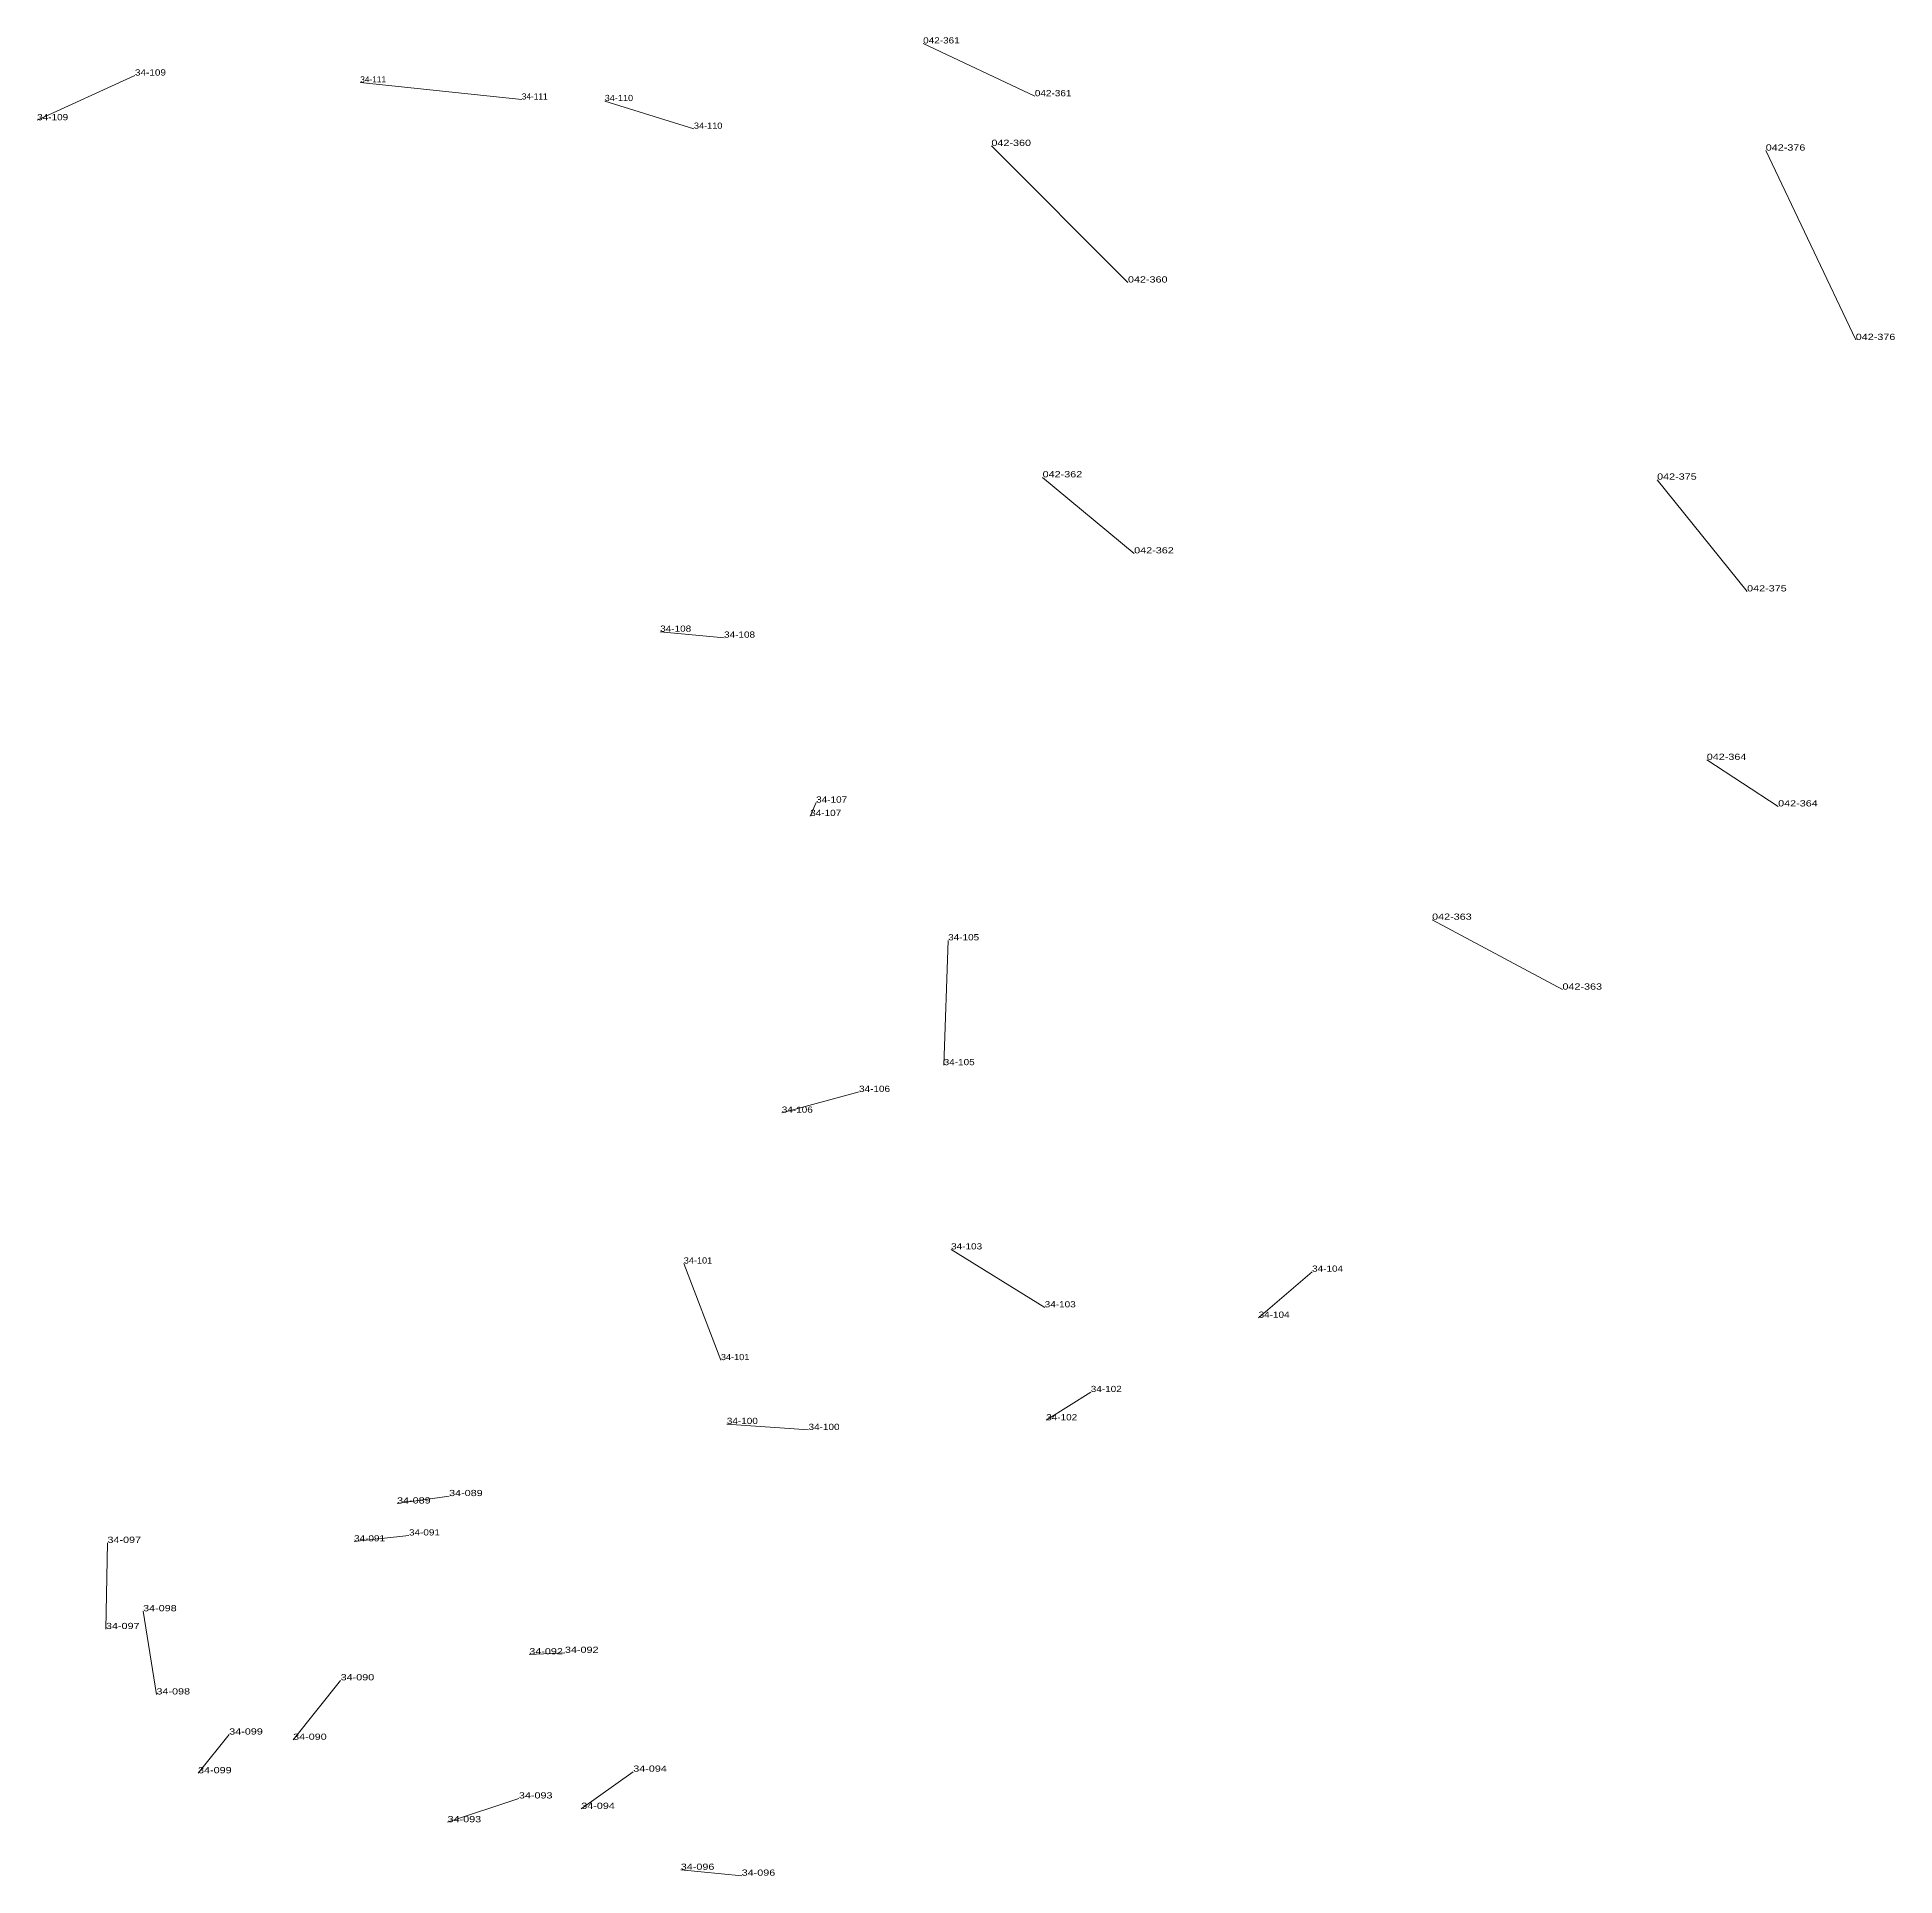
# Model space of a CAD drawing. Header units: metres. Extents: x 571156 to 607184, y 703608 to 727431.
# Drawn here: x 577397 to 577995, y 715327 to 715920 of the extents above; entities that cross this region are included whole.
import ezdxf

# ---------------------------------------------------------------- set-up
doc = ezdxf.new("R2010")
doc.units = ezdxf.units.M
doc.header["$LTSCALE"] = 0.8
doc.layers.add('60', color=7, linetype='Continuous', lineweight=13)
doc.layers.add('61', color=7, linetype='Continuous')

msp = doc.modelspace()

# ---------------------------------------------------------------- texts
at = {"layer": '60'}
for s, width, p in [('042-361', 1.2, (577682.34, 715917.57)), ('042-361', 1.2, (577682.34, 715917.57)), ('34-109', 1.2, (577428.37, 715907.23)), ('34-110', 1.1, (577608.49, 715890.1)), ('042-376', 1.3, (577953.84, 715883.07)), ('042-376', 1.3, (577953.84, 715883.07)), ('042-360', 1.3, (577748.34, 715840.57)), ('042-360', 1.3, (577748.34, 715840.57)), ('042-362', 1.3, (577750.34, 715753.32)), ('042-362', 1.3, (577750.34, 715753.32)), ('042-375', 1.3, (577947.84, 715741.07)), ('042-375', 1.3, (577947.84, 715741.07)), ('34-108', 1.2, (577618.19, 715726.17)), ('34-107', 1.2, (577647.86, 715673.04)), ('042-364', 1.3, (577957.84, 715671.82)), ('042-364', 1.3, (577957.84, 715671.82)), ('34-105', 1.2, (577690.4, 715628.68)), ('042-363', 1.3, (577888.34, 715612.82)), ('042-363', 1.3, (577888.34, 715612.82)), ('34-106', 1.2, (577636.8, 715573.16)), ('34-103', 1.2, (577691.36, 715529.13)), ('34-101', 1.1, (577605.21, 715524.59)), ('34-104', 1.2, (577807.66, 715521.95)), ('34-100', 1.2, (577645.41, 715470.98)), ('34-102', 1.2, (577721.99, 715474.09)), ('34-089', 1.3, (577512.83, 715447.29)), ('34-091', 1.2, (577498.96, 715435.09)), ('34-097', 1.3, (577419.03, 715406.85)), ('34-092', 1.3, (577566.92, 715399.19)), ('34-098', 1.3, (577435.3, 715385.79)), ('34-099', 1.3, (577458.75, 715372.87)), ('34-090', 1.3, (577479.33, 715371.19)), ('34-094', 1.3, (577588.93, 715360.9)), ('34-093', 1.3, (577529.11, 715344.63)), ('34-096', 1.3, (577623.87, 715327.4))]:
    msp.add_text(s, height=2, dxfattribs=dict(at, width=width)).set_placement(p)
msp.add_text('34-111', height=2, dxfattribs=at).set_placement((577500.96, 715905))
at = {"layer": '61'}
msp.add_text('34-111', height=2, dxfattribs=at).set_placement((577553.02, 715899.52))
for s, width, p in [('34-110', 1.1, (577579.73, 715899.01)), ('042-361', 1.2, (577718.34, 715900.57)), ('042-361', 1.2, (577718.34, 715900.57)), ('34-109', 1.2, (577396.86, 715892.84)), ('042-360', 1.3, (577704.34, 715884.57)), ('042-360', 1.3, (577704.34, 715884.57)), ('042-376', 1.3, (577982.84, 715822.07)), ('042-376', 1.3, (577982.84, 715822.07)), ('042-362', 1.3, (577720.84, 715777.82)), ('042-362', 1.3, (577720.84, 715777.82)), ('042-375', 1.3, (577918.84, 715777.07)), ('042-375', 1.3, (577918.84, 715777.07)), ('34-108', 1.2, (577597.61, 715728.09)), ('042-364', 1.3, (577934.84, 715686.82)), ('042-364', 1.3, (577934.84, 715686.82)), ('34-107', 1.2, (577645.95, 715668.74)), ('042-363', 1.3, (577846.34, 715635.32)), ('042-363', 1.3, (577846.34, 715635.32)), ('34-105', 1.2, (577688.96, 715588.48)), ('34-106', 1.2, (577661.68, 715579.87)), ('34-103', 1.2, (577721.51, 715510.47)), ('34-104', 1.2, (577790.43, 715507.12)), ('34-101', 1.1, (577617.17, 715493.48)), ('34-102', 1.2, (577736.35, 715483.19)), ('34-100', 1.2, (577619.09, 715472.9)), ('34-089', 1.3, (577529.59, 715449.68)), ('34-091', 1.2, (577516.66, 715437)), ('34-097', 1.3, (577419.51, 715434.61)), ('34-098', 1.3, (577430.99, 715412.59)), ('34-092', 1.3, (577555.43, 715398.71)), ('34-090', 1.3, (577494.65, 715390.34)), ('34-099', 1.3, (577448.7, 715360.42)), ('34-093', 1.3, (577552.08, 715352.29)), ('34-094', 1.3, (577572.18, 715348.94)), ('34-096', 1.3, (577604.25, 715329.31))]:
    msp.add_text(s, height=2, dxfattribs=dict(at, width=width)).set_placement(p)

# ---------------------------------------------------------------- linework, layer by layer
at = {"layer": '60'}
for p, q in [((577718.34, 715900.57), (577682.34, 715917.57)), ((577718.34, 715900.57), (577682.34, 715917.57)), ((577396.86, 715892.84), (577428.37, 715907.23)), ((577553.02, 715899.52), (577500.96, 715905)), ((577579.73, 715899.01), (577608.49, 715890.1)), ((577704.34, 715884.57), (577748.34, 715840.57)), ((577704.34, 715884.57), (577748.34, 715840.57)), ((577982.84, 715822.07), (577953.84, 715883.07)), ((577982.84, 715822.07), (577953.84, 715883.07)), ((577720.84, 715777.82), (577750.34, 715753.32)), ((577720.84, 715777.82), (577750.34, 715753.32)), ((577918.84, 715777.07), (577947.84, 715741.07)), ((577918.84, 715777.07), (577947.84, 715741.07)), ((577597.61, 715728.09), (577618.19, 715726.17)), ((577934.84, 715686.82), (577957.84, 715671.82)), ((577934.84, 715686.82), (577957.84, 715671.82)), ((577645.95, 715668.74), (577647.86, 715673.04)), ((577846.34, 715635.32), (577888.34, 715612.82)), ((577846.34, 715635.32), (577888.34, 715612.82)), ((577688.96, 715588.48), (577690.4, 715628.68)), ((577661.68, 715579.87), (577636.8, 715573.16)), ((577721.51, 715510.47), (577691.36, 715529.13)), ((577617.17, 715493.48), (577605.21, 715524.59)), ((577790.43, 715507.12), (577807.66, 715521.95)), ((577736.35, 715483.19), (577721.99, 715474.09)), ((577619.09, 715472.9), (577645.41, 715470.98)), ((577529.59, 715449.68), (577512.83, 715447.29)), ((577516.66, 715437), (577498.96, 715435.09)), ((577419.51, 715434.61), (577419.03, 715406.85)), ((577430.99, 715412.59), (577435.3, 715385.79)), ((577555.43, 715398.71), (577566.92, 715399.19)), ((577494.65, 715390.34), (577479.33, 715371.19)), ((577448.7, 715360.42), (577458.75, 715372.87)), ((577572.18, 715348.94), (577588.93, 715360.9)), ((577552.08, 715352.29), (577529.11, 715344.63)), ((577604.25, 715329.31), (577623.87, 715327.4))]:
    msp.add_line(p, q, dxfattribs=at)

msp.set_redraw_order([(e.dxf.handle, doc.entitydb.next_handle()) for e in msp.query("TEXT MTEXT ATTDEF DIMENSION ARC_DIMENSION")])  # texts and dimensions are drawn at this point

doc.saveas('drawing.dxf')
